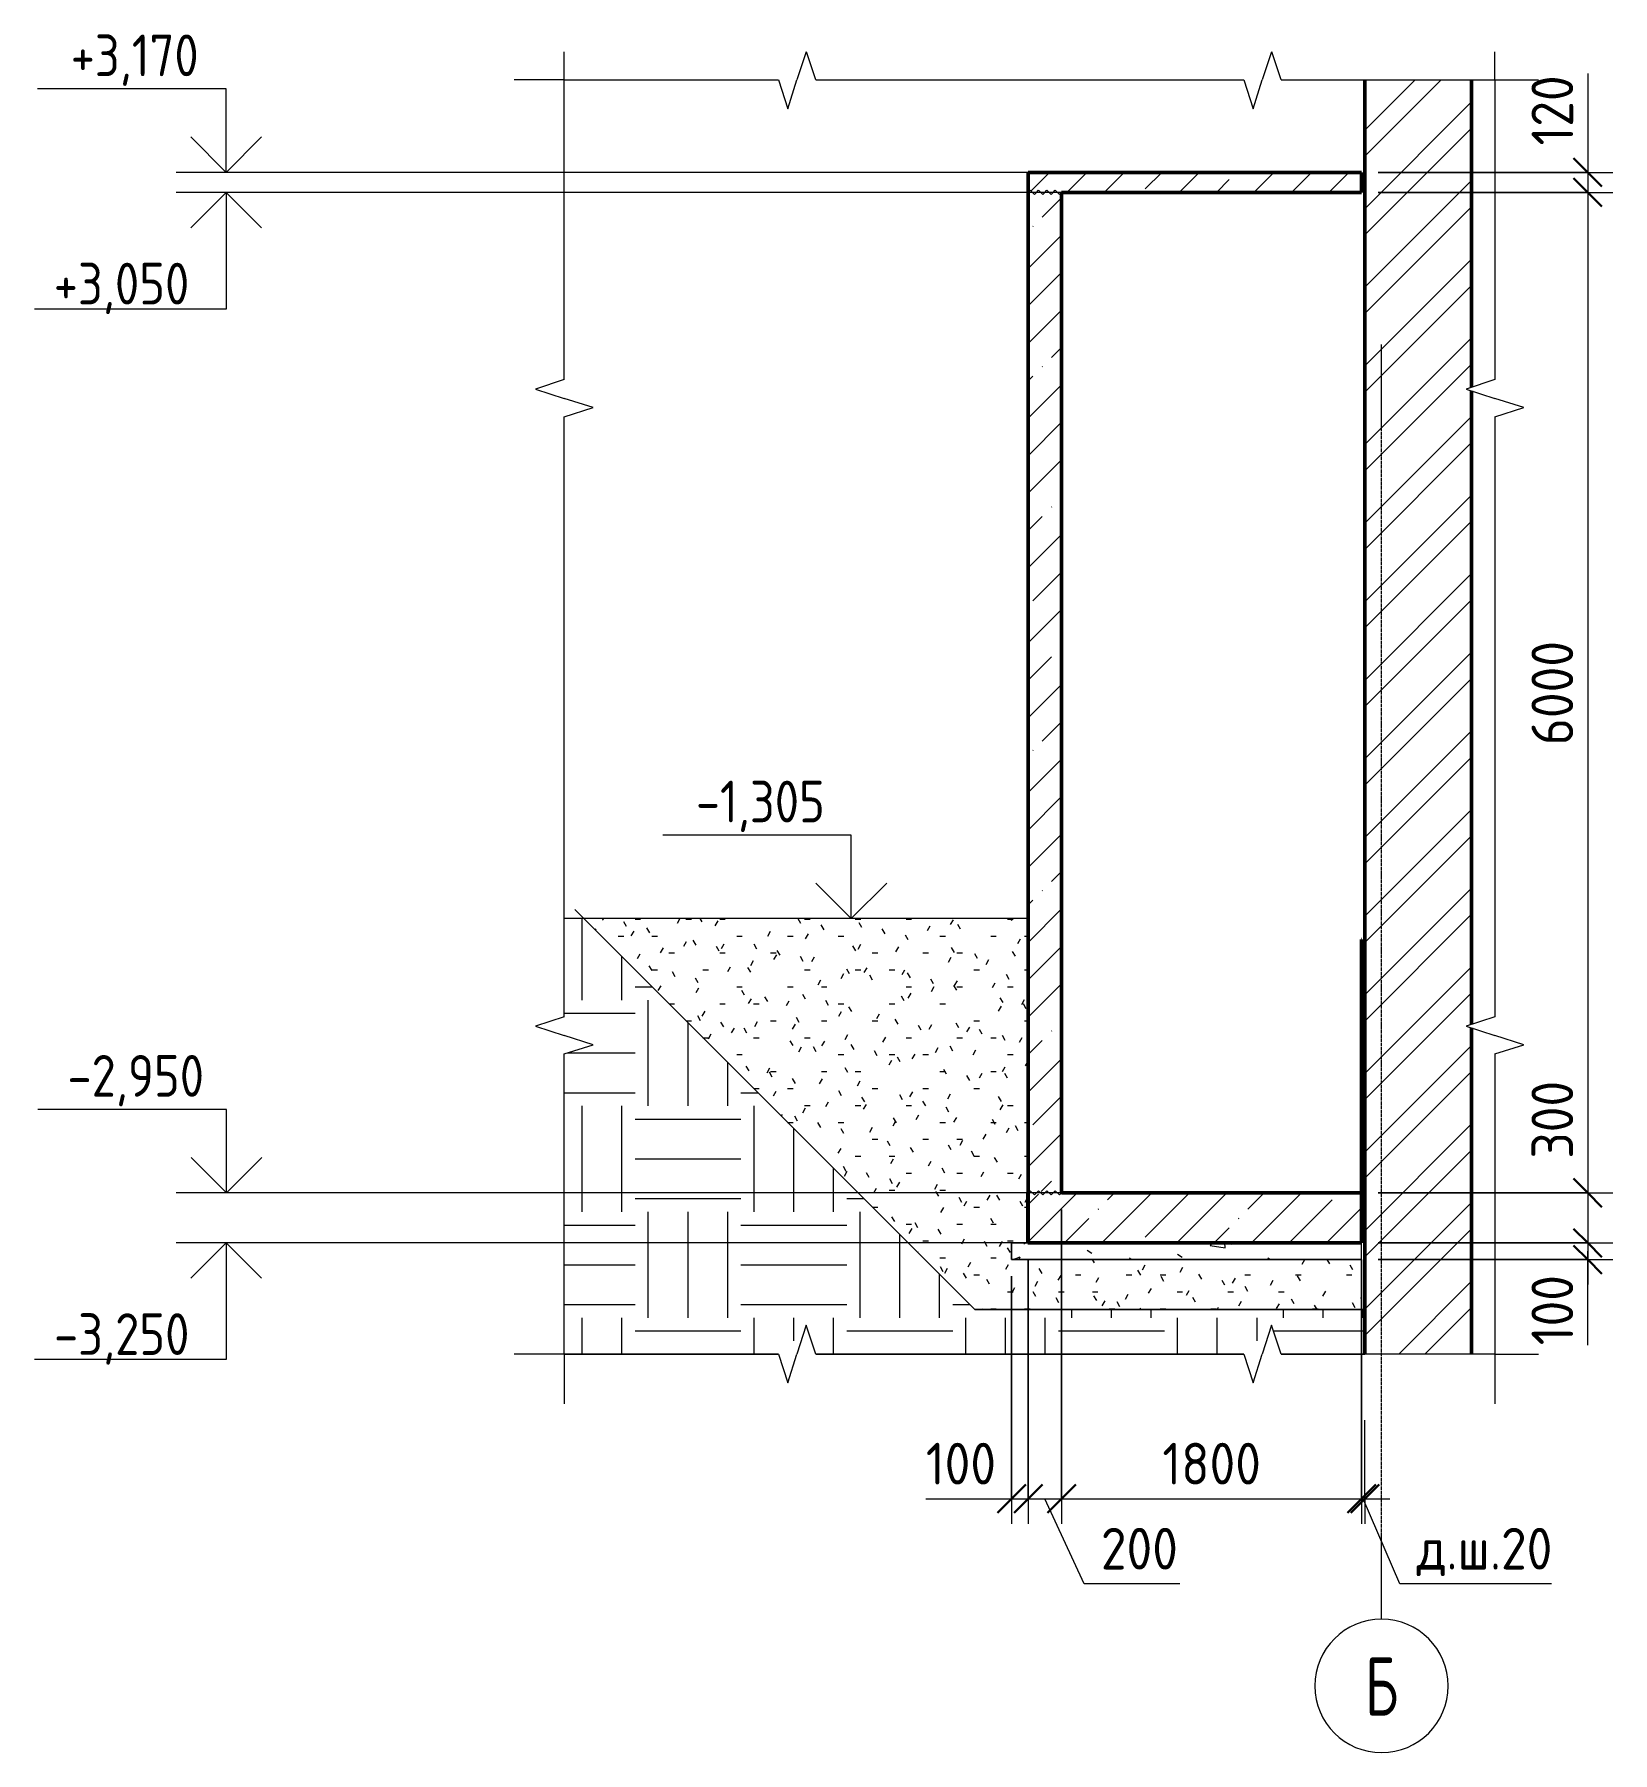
# Model space of a CAD drawing. Header units: millimetres. Extents: x 66339 to 175313, y -6307 to 14735.
# Drawn here: x 143542 to 153010, y -6307 to 3997 of the extents above; entities that cross this region are included whole.
import ezdxf

# ---------------------------------------------------------------- set-up
doc = ezdxf.new("R2010")
doc.units = ezdxf.units.MM
doc.linetypes.add('02 Штрихпунктирная _20 мм_', pattern=[25, 20, -2.5, 0, -2.5])
for name, color, linetype, lineweight in [('AA_Dim', 7, 'Continuous', 9), ('AA_Dim-100', 7, 'Continuous', 9), ('AA_Linii', 7, 'Continuous', 9), ('AA_Oformlenie', 7, 'Continuous', 9), ('AA_Vinoska', 7, 'Continuous', 9), ('AA_Visotnaya otmetka', 7, 'Continuous', 9), ('AF_Perekritie', 7, 'Continuous', 50), ('AF_Perekritie_Опалубка', 253, 'Continuous', 18), ('AF_Pokritie', 7, 'Continuous', 9), ('AF_Stena', 7, 'Continuous', 18), ('AF_Stena_Гидроизоляция', 253, 'Continuous', 18), ('AF_Stena_Опалубка', 253, 'Continuous', 18), ('KR_Fundament', 7, 'Continuous', 18), ('Оси', 7, 'Continuous', 9)]:
    doc.layers.add(name, color=color, linetype=linetype, lineweight=lineweight)
doc.styles.add('ISOCPEUR', font='isocpeur.ttf', dxfattribs={"width": 0.9, "height": 250})
doc.styles.add('ISOCPEUR_1', font='isocpeur.ttf', dxfattribs={"width": 0.85, "height": 250})
doc.styles.add('ISOCPEUR_4', font='isocpeur.ttf', dxfattribs={"width": 0.7, "height": 350})
doc.dimstyles.new('00_Точн_3_знака__прозр_', dxfattribs={"dimscale": 304.8, "dimtxt": 248.995294, "dimasz": 0.557743, "dimexe": 0.492126, "dimexo": 0.328084, "dimgap": 0.032808, "dimtad": 1, "dimdec": 3, "dimrnd": 0.001, "dimdsep": 46, "dimtxsty": 'ISOCPEUR', "dimblk1": 'OBLIQUE', "dimblk2": 'OBLIQUE', "dimsah": 1, "dimcen": 0.09, "dimdle": 0.492126, "dimazin": 0, "dimtfac": 1, "dimtdec": 4, "dimtix": 1, "dimtmove": 0, "dimatfit": 3, "dimfxl": 1, "dimtvp": 1, "dimtolj": 1, "dimtzin": 0, "dimlwd": 18, "dimlwe": 18, "dimarcsym": 2})
doc.dimstyles.new('00_Точн_3_знака__прозр__1', dxfattribs={"dimscale": 304.8, "dimtxt": 248.995294, "dimasz": 0.557743, "dimexe": 0.492126, "dimexo": 0.328084, "dimgap": 0.032808, "dimtad": 1, "dimdec": 3, "dimrnd": 0.001, "dimdsep": 46, "dimtxsty": 'ISOCPEUR', "dimblk1": 'OBLIQUE', "dimblk2": 'OBLIQUE', "dimsah": 1, "dimcen": 0.09, "dimdle": 0.492126, "dimazin": 0, "dimtfac": 1, "dimtdec": 4, "dimtix": 1, "dimtmove": 1, "dimatfit": 3, "dimfxl": 1, "dimtvp": 1, "dimtolj": 1, "dimtzin": 0, "dimlwd": 18, "dimlwe": 18, "dimarcsym": 2})
pattern_1 = [(45, (152225.25, 825), (-224.506, 224.506), []), (45, (152449.76, 825), (-224.506, 224.506), [396.875, -79.375, 3.353, -76.022])]

msp = doc.modelspace()

# ---------------------------------------------------------------- texts
at = {"layer": 'AA_Visotnaya otmetka', "char_height": 250, "attachment_point": 1, "line_spacing_factor": 1.149209, "style": 'ISOCPEUR_1'}
for s, insert, width in [('+3,170', (143760.2175, 3996.6139), 917.23836), ('+3,050', (143658.8585, 2627.7768), 968.03006), ('-1,305', (147510.7183, -478.3861), 917.23836), ('-2,950', (143740.8932, -2123.3861), 968.03006), ('-3,250', (143660.0741, -3672.2232), 968.03006)]:
    msp.add_mtext(s, dxfattribs=dict(at, insert=insert, width=width))
at = {"layer": 'Оси', "insert": (151523.9934, -5734.8043), "char_height": 350, "width": 241.307937, "attachment_point": 1, "style": 'ISOCPEUR_4'}
msp.add_mtext('\\fISOCPEUR|b0|i0|c204|p34|;\\W.7;Б', dxfattribs=at)

# ---------------------------------------------------------------- blocks, each defined once
blk = doc.blocks.new('Последовательность узлов - 3мм масшт20 маскировка-904226-2-2 Опалубка')
at = {"layer": 'AA_Oformlenie'}
for p, q in [((-11630, 3050), (-11617.5, 3062.5)), ((-11617.5, 3062.5), (-11592.5, 3037.5)), ((-11580, 3050), (-11592.5, 3037.5)), ((-11580, 3050), (-11567.5, 3062.5)), ((-11567.5, 3062.5), (-11542.5, 3037.5)), ((-11530, 3050), (-11542.5, 3037.5)), ((-11530, 3050), (-11517.5, 3062.5)), ((-11517.5, 3062.5), (-11492.5, 3037.5)), ((-11480, 3050), (-11492.5, 3037.5)), ((-11480, 3050), (-11467.5, 3062.5)), ((-11467.5, 3062.5), (-11442.5, 3037.5)), ((-11430, 3050), (-11442.5, 3037.5))]:
    blk.add_line(p, q, dxfattribs=at)
blk = doc.blocks.new('011_Прямоугольник обрыва _ЭлУзла_ - 011_Прямоугольник обрыва _ЭлУзла_-4125212-2-2 Опалубка')
at = {"layer": 'AA_Oformlenie'}
for p, q in [((-14413, 1927), (-14413, 3725)), ((-14413, 3725), (-13127, 3725)), ((-12904, 3725), (-10336, 3725)), ((-10113, 3725), (-8830, 3725)), ((-8830, 3725), (-8830, 1927)), ((-14413, -1894), (-14413, 1704)), ((-8830, 1704), (-8830, -1894)), ((-14413, -3917), (-14413, -2117)), ((-8830, -2117), (-8830, -3917)), ((-13127, -3917), (-14413, -3917)), ((-10336, -3917), (-12904, -3917)), ((-8830, -3917), (-10113, -3917))]:
    blk.add_line(p, q, dxfattribs=at)
blk = doc.blocks.new('DIMBLOCK31-2-2 Опалубка')
at = {"layer": 'AA_Dim-100', "lineweight": 18}
for p, q in [((152860, 3762), (152860, 3231)), ((152860, 3320), (152860, 3050)), ((152860, 3231), (152860, 3110)), ((151604, 3170), (153010, 3170)), ((152860, 3170), (151604, 3170)), ((151604, 3050), (153010, 3050)), ((152860, 3050), (151604, 3050))]:
    blk.add_line(p, q, dxfattribs=at)
at = {"layer": 'AA_Dim-100', "lineweight": 30}
for p, q in [((152860, 3170), (152775, 3255)), ((152860, 3050), (152775, 3135)), ((152860, 3170), (152945, 3085)), ((152860, 3050), (152945, 2965))]:
    blk.add_line(p, q, dxfattribs=at)
at = {"layer": 'AA_Dim-100', "color": 0, "lineweight": 18, "insert": (152523, 3331), "char_height": 250, "width": 517.14, "attachment_point": 1, "rotation": 90, "line_spacing_factor": 1.149209, "style": 'ISOCPEUR'}
blk.add_mtext('120', dxfattribs=at)
blk = doc.blocks.new('_Oblique')
at = {"color": 0, "linetype": 'ByBlock', "lineweight": -2}
blk.add_line((-0.5, -0.5), (0.5, 0.5), dxfattribs=at)
blk = doc.blocks.new('DIMBLOCK32-2-2 Опалубка')
at = {"layer": 'AA_Dim-100', "lineweight": 30}
for p, q in [((152860, 3050), (152775, 3135)), ((152860, 3050), (152945, 2965)), ((152860, -2950), (152775, -2865)), ((152860, -2950), (152945, -3035))]:
    blk.add_line(p, q, dxfattribs=at)
at = {"layer": 'AA_Dim-100', "lineweight": 18}
for p, q in [((151604, 3050), (153010, 3050)), ((152860, 3050), (151604, 3050)), ((152860, 3050), (152860, -2950)), ((151604, -2950), (153010, -2950)), ((152860, -2950), (151604, -2950))]:
    blk.add_line(p, q, dxfattribs=at)
at = {"layer": 'AA_Dim-100', "color": 0, "lineweight": 18, "insert": (152523, -266), "char_height": 250, "width": 758.48, "attachment_point": 1, "rotation": 90, "line_spacing_factor": 1.149209, "style": 'ISOCPEUR'}
blk.add_mtext('6000', dxfattribs=at)
blk = doc.blocks.new('DIMBLOCK33-2-2 Опалубка')
at = {"layer": 'AA_Dim-100', "lineweight": 18}
for p, q in [((152860, -2271), (152860, -2845)), ((152860, -2845), (152860, -3100)), ((151604, -2950), (153010, -2950)), ((152860, -2950), (151604, -2950)), ((152860, -2950), (152860, -3250)), ((151604, -3250), (153010, -3250)), ((152860, -3250), (151604, -3250))]:
    blk.add_line(p, q, dxfattribs=at)
at = {"layer": 'AA_Dim-100', "lineweight": 30}
for p, q in [((152860, -2950), (152775, -2865)), ((152860, -2950), (152945, -3035)), ((152860, -3250), (152775, -3165)), ((152860, -3250), (152945, -3335))]:
    blk.add_line(p, q, dxfattribs=at)
at = {"layer": 'AA_Dim-100', "color": 0, "lineweight": 18, "insert": (152523, -2745), "char_height": 250, "width": 568.86, "attachment_point": 1, "rotation": 90, "line_spacing_factor": 1.149209, "style": 'ISOCPEUR'}
blk.add_mtext('300', dxfattribs=at)
blk = doc.blocks.new('DIMBLOCK34-2-2 Опалубка')
at = {"layer": 'AA_Dim-100', "lineweight": 30}
for p, q in [((152860, -3250), (152775, -3165)), ((152860, -3350), (152775, -3265)), ((152860, -3250), (152945, -3335)), ((152860, -3350), (152945, -3435))]:
    blk.add_line(p, q, dxfattribs=at)
at = {"layer": 'AA_Dim-100', "lineweight": 18}
for p, q in [((151604, -3250), (153010, -3250)), ((152860, -3250), (151604, -3250)), ((152860, -3250), (152860, -3500)), ((151604, -3350), (153010, -3350)), ((152860, -3350), (151604, -3350)), ((152860, -3333), (152860, -3300)), ((152860, -3864), (152860, -3333))]:
    blk.add_line(p, q, dxfattribs=at)
at = {"layer": 'AA_Dim-100', "color": 0, "lineweight": 18, "insert": (152523, -3864), "char_height": 250, "width": 517.14, "attachment_point": 1, "rotation": 90, "line_spacing_factor": 1.149209, "style": 'ISOCPEUR'}
blk.add_mtext('100', dxfattribs=at)
blk = doc.blocks.new('Высотные отметки - Стрелка вверх-400292-2-2 Опалубка')
at = {"layer": 'AA_Vinoska'}
for p, q in [((-12691, -805), (-13821, -805)), ((-12691, -1305), (-12691, -805)), ((-12691, -1305), (-12903, -1093)), ((-12691, -1305), (-12478, -1093)), ((-12391, -1305), (-12991, -1305))]:
    blk.add_line(p, q, dxfattribs=at)
blk = doc.blocks.new('Высотные отметки - Стрелка вниз высокая-400290-2-2 Опалубка')
at = {"layer": 'AA_Vinoska'}
for p, q in [((-16140, -3250), (-16740, -3250)), ((-16440, -3250), (-16652, -3462)), ((-16440, -3250), (-16440, -3950)), ((-16440, -3250), (-16228, -3462)), ((-16440, -3950), (-17590, -3950))]:
    blk.add_line(p, q, dxfattribs=at)
blk = doc.blocks.new('DIMBLOCK35-2-2 Опалубка')
at = {"layer": 'AA_Dim-100', "lineweight": 18}
for p, q in [((149504, -3350), (149504, -4935)), ((149504, -4785), (149504, -3350)), ((149404, -3450), (149404, -4935)), ((149404, -4785), (149404, -3450)), ((148890, -4785), (149421, -4785)), ((149254, -4785), (149504, -4785)), ((149421, -4785), (149454, -4785))]:
    blk.add_line(p, q, dxfattribs=at)
at = {"layer": 'AA_Dim-100', "lineweight": 30}
for p, q in [((149404, -4785), (149489, -4700)), ((149504, -4785), (149589, -4700)), ((149404, -4785), (149319, -4870)), ((149504, -4785), (149419, -4870))]:
    blk.add_line(p, q, dxfattribs=at)
at = {"layer": 'AA_Dim-100', "color": 0, "lineweight": 18, "insert": (148890, -4449), "char_height": 250, "width": 517.14, "attachment_point": 1, "line_spacing_factor": 1.149209, "style": 'ISOCPEUR'}
blk.add_mtext('100', dxfattribs=at)
blk = doc.blocks.new('DIMBLOCK36-2-2 Опалубка')
at = {"layer": 'AA_Dim-100', "lineweight": 18}
for p, q in [((149704, -3050), (149704, -4935)), ((149704, -4785), (149704, -3050)), ((149504, -3350), (149504, -4935)), ((149504, -4785), (149504, -3350)), ((149504, -4785), (149704, -4785)), ((149840, -5295), (149604, -4785)), ((150414, -5295), (149840, -5295))]:
    blk.add_line(p, q, dxfattribs=at)
at = {"layer": 'AA_Dim-100', "lineweight": 30}
for p, q in [((149504, -4785), (149589, -4700)), ((149704, -4785), (149789, -4700)), ((149504, -4785), (149419, -4870)), ((149704, -4785), (149619, -4870))]:
    blk.add_line(p, q, dxfattribs=at)
at = {"layer": 'AA_Dim-100', "color": 0, "lineweight": 18, "insert": (149940, -4959), "char_height": 250, "width": 568.86, "attachment_point": 1, "line_spacing_factor": 1.149209, "style": 'ISOCPEUR'}
blk.add_mtext('200', dxfattribs=at)
blk = doc.blocks.new('DIMBLOCK37-2-2 Опалубка')
at = {"layer": 'AA_Dim-100', "lineweight": 18}
for p, q in [((149704, -3050), (149704, -4935)), ((149704, -4785), (149704, -3050)), ((151504, -3350), (151504, -4935)), ((151504, -4785), (151504, -3350)), ((149704, -4785), (151504, -4785))]:
    blk.add_line(p, q, dxfattribs=at)
at = {"layer": 'AA_Dim-100', "lineweight": 30}
for p, q in [((149704, -4785), (149789, -4700)), ((151504, -4785), (151589, -4700)), ((149704, -4785), (149619, -4870)), ((151504, -4785), (151419, -4870))]:
    blk.add_line(p, q, dxfattribs=at)
at = {"layer": 'AA_Dim-100', "color": 0, "lineweight": 18, "insert": (150309, -4449), "char_height": 250, "width": 706.76, "attachment_point": 1, "line_spacing_factor": 1.149209, "style": 'ISOCPEUR'}
blk.add_mtext('1800', dxfattribs=at)
blk = doc.blocks.new('DIMBLOCK38-2-2 Опалубка')
at = {"layer": 'AA_Dim-100', "lineweight": 18}
for p, q in [((151504, -3350), (151504, -4935)), ((151504, -4785), (151504, -3350)), ((151524, -4785), (151524, -4313)), ((151504, -4785), (151674, -4785)), ((151734, -5295), (151514, -4785)), ((151524, -4765), (151524, -4935)), ((152643, -5295), (151734, -5295))]:
    blk.add_line(p, q, dxfattribs=at)
at = {"layer": 'AA_Dim-100', "lineweight": 30}
for p, q in [((151504, -4785), (151589, -4700)), ((151524, -4785), (151609, -4700)), ((151504, -4785), (151419, -4870)), ((151524, -4785), (151439, -4870))]:
    blk.add_line(p, q, dxfattribs=at)
at = {"layer": 'AA_Dim-100', "color": 0, "lineweight": 18, "insert": (151834, -4959), "char_height": 250, "width": 971.08, "attachment_point": 1, "line_spacing_factor": 1.149209, "style": 'ISOCPEUR'}
blk.add_mtext('д.ш.20', dxfattribs=at)
blk = doc.blocks.new('Ось сетки - d_4мм-2765513-2-2 Опалубка')
at = {"layer": 'Оси'}
for start, end in [(360, 180), (360, 180), (180, 360), (180, 360)]:
    blk.add_arc((-9510, -5907), 400, start, end, dxfattribs=at)

# ---------------------------------------------------------------- dimensions: what is measured, and where the dimension line sits
at = {"layer": 'AA_Dim', "lineweight": 18}
for base, p1, p2, override, picture, middle in [((152859.8043, 3050), (151503.5241, 3170), (151503.5241, 3050), {"dimpost": '<>', "dimfxl": 120}, 'DIMBLOCK31-2-2 Опалубка', (152689.857, 3589.9838)), ((152859.8043, -3250), (151503.5241, -2950), (151503.5241, -3250), {"dimpost": '<>', "dimfxl": 300}, 'DIMBLOCK33-2-2 Опалубка', (152689.857, -2460.7493)), ((152859.8043, -3350), (151503.5241, -3250), (151503.5241, -3350), {"dimpost": '<>', "dimfxl": 100}, 'DIMBLOCK34-2-2 Опалубка', (152689.857, -3604.9645))]:
    dim = msp.add_linear_dim(base=base, p1=p1, p2=p2, angle=90, dimstyle='00_Точн_3_знака__прозр__1', override=override, dxfattribs=at)
    dim.commit()
    dim.dimension.update_dxf_attribs({"geometry": picture, "text_midpoint": middle, "dimtype": 160, "text_rotation": 90})
dim = msp.add_linear_dim(base=(152859.8043, -2950), p1=(151503.5241, 3050), p2=(151503.5241, -2950), angle=90, dimstyle='00_Точн_3_знака__прозр_', override={"dimpost": '<>', "dimfxl": 6000}, dxfattribs=at)
dim.commit()
dim.dimension.update_dxf_attribs({"geometry": 'DIMBLOCK32-2-2 Опалубка', "text_midpoint": (152724.8043, 50)})
for base, p1, p2, override, picture, middle in [((149703.5241, -4785.3126), (149503.5241, -3250), (149703.5241, -2950), {"dimpost": '<>', "dimfxl": 360.555128}, 'DIMBLOCK36-2-2 Опалубка', (150224.679, -5125.3653)), ((149503.5241, -4785.3126), (149403.5241, -3350), (149503.5241, -3250), {"dimpost": '<>', "dimfxl": 141.421356}, 'DIMBLOCK35-2-2 Опалубка', (149148.5596, -4615.3653)), ((151523.5241, -4785.3126), (151503.5241, -3250), (151523.5241, -4665.1044), {"dimpost": 'д.ш.<>', "dimfxl": 1415.245729}, 'DIMBLOCK38-2-2 Опалубка', (152319.5725, -5125.3653))]:
    dim = msp.add_linear_dim(base=base, p1=p1, p2=p2, dimstyle='00_Точн_3_знака__прозр__1', override=override, dxfattribs=at)
    dim.commit()
    dim.dimension.update_dxf_attribs({"geometry": picture, "text_midpoint": middle, "dimtype": 160})
dim = msp.add_linear_dim(base=(151503.5241, -4785.3126), p1=(149703.5241, -2950), p2=(151503.5241, -3250), dimstyle='00_Точн_3_знака__прозр_', override={"dimpost": '<>', "dimfxl": 1824.828759}, dxfattribs=at)
dim.commit()
dim.dimension.update_dxf_attribs({"geometry": 'DIMBLOCK37-2-2 Опалубка', "text_midpoint": (150603.5241, -4650.3126)})

# ---------------------------------------------------------------- hatches: boundary and pattern name
at = {"layer": 'AA_Oformlenie'}
h = msp.add_hatch(dxfattribs=at)
h.set_pattern_fill('FP_11', color=250, style=0, pattern_type=2)
h.set_pattern_definition([(0, (152225.25, 825), (635, 635), [635, -635]), (0, (152225.25, 1063.1), (635, 635), [635, -635]), (0, (152225.25, 1301.25), (635, 635), [635, -635]), (90, (152304.6, 1380.6), (-635, 635), [635, -635]), (90, (152542.75, 1380.6), (-635, 635), [635, -635]), (90, (152780.9, 1380.6), (-635, 635), [635, -635])])
h.paths.add_polyline_path([(150797.8912, -3917.0942), (150797.8912, -3836.7833), (150907.8912, -3836.7833), (150907.8912, -3917.0942), (150964.1999, -3743.7939), (151020.5085, -3917.0942), (151523.5241, -3917.0942), (151523.5241, -3650), (149183.5241, -3650), (146838.5241, -1305), (146720.9925, -1305), (146720.9925, -1894.0661), (146799.4979, -1894.0661), (146799.4979, -2006.6834), (146720.9925, -2006.6834), (146894.1976, -2061.6834), (146720.9925, -2116.6834), (146720.9925, -3917.0942), (148006.6254, -3917.0942), (148006.6254, -3836.7833), (148116.6254, -3836.7833), (148116.6254, -3917.0942), (148172.9341, -3743.7939), (148229.2427, -3917.0942)])
h = msp.add_hatch(dxfattribs=at)
h.set_pattern_fill('FP_10', color=250, style=0, pattern_type=2)
h.set_pattern_definition([(0, (152225.25, 825), (406.4, 101.6), [33.528, -271.272, 33.528, -271.272, -1625.6]), (0, (152225.25, 825), (406.4, 101.6), [-609.6, 33.528, -576.072, 33.528, -271.272, -711.2]), (0, (152225.25, 825), (406.4, 101.6), [-1524, 33.528, -169.672, 33.528, -474.472]), (120, (152377.65, 875.8), (-291.1882, 301.1527), [33.528, -271.272, 33.528, -271.272, -1625.6]), (120, (152377.65, 875.8), (-291.1882, 301.1527), [-609.6, 33.528, -576.072, 33.528, -271.272, -711.2]), (120, (152377.65, 875.8), (-291.1882, 301.1527), [-1524, 33.528, -169.672, 33.528, -474.472]), (240, (152428.45, 1079), (-115.2118, -402.7527), [33.528, -271.272, 33.528, -271.272, -1625.6]), (240, (152428.45, 1079), (-115.2118, -402.7527), [-609.6, 33.528, -576.072, 33.528, -271.272, -711.2]), (240, (152428.45, 1079), (-115.2118, -402.7527), [-1524, 33.528, -169.672, 33.528, -474.472])])
h.paths.add_polyline_path([(151503.5241, -3650), (151503.5241, -3350), (149403.5241, -3350), (149403.5241, -3250), (149503.5241, -3250), (149503.5241, -1305), (146838.5241, -1305), (149183.5241, -3650)])
at = {"layer": 'AF_Perekritie', "lineweight": 9}
h = msp.add_hatch(dxfattribs=at)
h.set_pattern_fill('FP_7', color=256, style=0, pattern_type=2)
h.set_pattern_definition(pattern_1)
h.paths.add_polyline_path([(151503.5241, 3050), (151503.5241, 3170), (149503.5241, 3170), (149503.5241, 3058), (149703.5241, 3058), (149703.5241, 3050)])
h = msp.add_hatch(dxfattribs=at)
h.set_pattern_fill('FP_7', color=256, style=0, pattern_type=2)
h.set_pattern_definition(pattern_1)
h.paths.add_polyline_path([(151503.5241, -3250), (151503.5241, -2950), (149703.5241, -2950), (149703.5241, -2958), (149503.5241, -2958), (149503.5241, -3250), (149703.5241, -3250)])
at = {"layer": 'AF_Pokritie'}
h = msp.add_hatch(dxfattribs=at)
h.set_pattern_fill('FP_9', color=256, style=0, pattern_type=2)
h.set_pattern_definition([(50, (152225.25, 825), (728.74, -63.756), [76.2, -838.2]), (355, (152225.25, 825), (-140.97, 764.23), [60.96, -670.56]), (100.451, (152286, 819.7), (587.77, 700.47), [64.76, -712.36]), (46.184, (152225.25, 1028.2), (1084.32, -168.17), [114.3, -1257.3]), (96.636, (152315.6, 1014.2), (949.6, 989.7), [97.14, -1068.54]), (351.184, (152225.3, 1028.2), (949.62, 989.7), [91.44, -1005.84]), (21, (152326.85, 977.4), (606.46, -409.06), [76.2, -838.2]), (326, (152326.85, 977.4), (247.21, 736.75), [60.96, -670.56]), (71.451, (152377.4, 943.3), (853.67, 327.69), [64.76, -712.36]), (37.5, (152225.25, 825), (12.355, 338.22), [33.528, -628.904, 33.528, -647.192, -673.1]), (37.5, (152225.25, 825), (12.355, 338.22), [-1343.15, 33.53, -639.57]), (7.5, (152225.25, 825), (267.28, 400.722), [33.528, -354.584, 33.528, -613.664, -256.54]), (7.5, (152225.25, 825), (267.28, 400.722), [-1035.304, 33.53, -223.01]), (327.5, (151998.69, 825), (542.363, -22.915), [33.528, -220.472, 33.528, -758.952, -1051.56]), (327.5, (151998.69, 825), (542.363, -22.915), [-1046.48, 33.53, -1018.03]), (317.5, (151897.1, 825), (592.517, 101.707), [33.53, -296.67, 33.53, -492.76, -746.76]), (317.5, (151897.1, 825), (592.517, 101.707), [-856.49, 33.53, -713.23])])
h.paths.add_polyline_path([(149503.5241, -3350), (151503.5241, -3350), (151503.5241, -3250), (149403.5241, -3250), (149403.5241, -3350)])
at = {"layer": 'AF_Stena', "lineweight": 9}
h = msp.add_hatch(dxfattribs=at)
h.set_pattern_fill('FP_8', color=256, style=0, pattern_type=2)
h.set_pattern_definition([(45, (152225.25, 825), (-235.732, 235.732), []), (45, (152382.4, 825), (-235.732, 235.732), [])])
h.paths.add_polyline_path([(152163.5241, -3917.0942), (152163.5241, -1961.1947), (152130.2238, -1950.3747), (152163.5241, -1939.5548), (152163.5241, 1859.6269), (152130.2238, 1870.4468), (152163.5241, 1881.2668), (152163.5241, 3724.549), (151523.5241, 3724.549), (151523.5241, -3917.0942)])
h = msp.add_hatch(dxfattribs=at)
h.set_pattern_fill('FP_7', color=256, style=0, pattern_type=2)
h.set_pattern_definition(pattern_1)
h.paths.add_polyline_path([(149653.5241, -2942), (149703.5241, -2942), (149703.5241, 3042), (149503.5241, 3042), (149503.5241, -2942), (149603.5241, -2942)])

# ---------------------------------------------------------------- linework, layer by layer
at = {"layer": 'AA_Linii'}
for p, q in [((146838.5241, -1305), (146720.9925, -1305)), ((148883.5241, -3350), (146783.5241, -1250)), ((146838.5241, -1305), (149183.5241, -3650)), ((149503.5241, -1305), (146838.5241, -1305)), ((149183.5241, -3650), (146838.5241, -1305)), ((149503.5241, -3250), (149503.5241, -1250)), ((149503.5241, -3250), (149503.5241, -1305)), ((149403.5241, -3350), (149403.5241, -3250)), ((149403.5241, -3250), (149503.5241, -3250)), ((149503.5241, -3250), (149403.5241, -3250)), ((149403.5241, -3250), (149403.5241, -3350)), ((151503.5241, -3350), (149403.5241, -3350)), ((151503.5241, -3650), (151503.5241, -3350)), ((149183.5241, -3650), (151503.5241, -3650)), ((151503.5241, -3650), (149183.5241, -3650)), ((151523.5241, -3650), (151503.5241, -3650)), ((151523.5241, -3917.0942), (151523.5241, -3650)), ((146720.9925, -3917.0942), (148006.6254, -3917.0942)), ((148229.2427, -3917.0942), (150797.8912, -3917.0942)), ((151020.5085, -3917.0942), (151523.5241, -3917.0942))]:
    msp.add_line(p, q, dxfattribs=at)
at = {"layer": 'AA_Vinoska'}
for p, q in [((146720.9925, 3724.549), (146720.9925, 3892.8544)), ((148171.3111, 3892.8544), (148116.6254, 3724.549)), ((148229.2427, 3724.549), (148174.557, 3892.8544)), ((150962.5769, 3892.8544), (150907.8912, 3724.549)), ((151020.5085, 3724.549), (150965.8228, 3892.8544)), ((152303.5241, 3724.549), (152303.5241, 3892.8544)), ((146720.9925, 3724.549), (146420.9925, 3724.549)), ((148006.6254, 3724.549), (148061.6254, 3551.3439)), ((148061.6254, 3551.3439), (148116.6254, 3724.549)), ((150797.8912, 3724.549), (150852.8912, 3551.3439)), ((150852.8912, 3551.3439), (150907.8912, 3724.549)), ((152303.5241, 3724.549), (152565.9745, 3724.549)), ((146720.9925, 1926.7555), (146547.6922, 1870.4468)), ((146547.6922, 1870.4468), (146720.9925, 1814.1382)), ((152303.5241, 1926.7555), (152130.2238, 1870.4468)), ((152130.2238, 1870.4468), (152303.5241, 1814.1382)), ((146894.1976, 1759.1382), (146720.9925, 1814.1382)), ((146720.9925, 1704.1382), (146894.1976, 1759.1382)), ((152476.7292, 1759.1382), (152303.5241, 1814.1382)), ((152303.5241, 1704.1382), (152476.7292, 1759.1382)), ((146720.9925, -1894.0661), (146547.6922, -1950.3747)), ((146547.6922, -1950.3747), (146720.9925, -2006.6834)), ((152303.5241, -1894.0661), (152130.2238, -1950.3747)), ((152130.2238, -1950.3747), (152303.5241, -2006.6834)), ((146894.1976, -2061.6834), (146720.9925, -2006.6834)), ((152476.7292, -2061.6834), (152303.5241, -2006.6834)), ((146720.9925, -2116.6834), (146894.1976, -2061.6834)), ((152303.5241, -2116.6834), (152476.7292, -2061.6834)), ((148172.9341, -3743.7939), (148116.6254, -3917.0942)), ((148229.2427, -3917.0942), (148172.9341, -3743.7939)), ((150964.1999, -3743.7939), (150907.8912, -3917.0942)), ((151020.5085, -3917.0942), (150964.1999, -3743.7939)), ((146720.9925, -3917.0942), (146420.9925, -3917.0942)), ((146720.9925, -3917.0942), (146720.9925, -4214.5744)), ((148006.6254, -3917.0942), (148061.6254, -4090.2993)), ((148061.6254, -4090.2993), (148116.6254, -3917.0942)), ((150797.8912, -3917.0942), (150852.8912, -4090.2993)), ((150852.8912, -4090.2993), (150907.8912, -3917.0942)), ((152303.5241, -3917.0942), (152565.9745, -3917.0942)), ((152303.5241, -3917.0942), (152303.5241, -4214.5744))]:
    msp.add_line(p, q, dxfattribs=at)
at = {"layer": 'AA_Visotnaya otmetka'}
for p, q in [((150030.299, 3170), (144692.4002, 3170)), ((150030.299, 3170), (150030.299, 3170)), ((150101.5029, 3050), (144692.2043, 3050)), ((150101.5029, 3050), (150101.5029, 3050)), ((148442.9009, -1305), (148442.9009, -1305)), ((148442.9009, -1305), (148442.9009, -1305)), ((151078.9849, -2950), (144694.2391, -2950)), ((151078.9849, -2950), (151078.9849, -2950)), ((149747.0251, -3250), (144693.42, -3250)), ((149747.0251, -3250), (149747.0251, -3250))]:
    msp.add_line(p, q, dxfattribs=at)
at = {"layer": 'AF_Perekritie_Опалубка', "lineweight": 50}
for p, q in [((151503.5241, 3170), (149503.5241, 3170)), ((149503.5241, 3170), (149503.5241, 3050)), ((151503.5241, 3050), (151503.5241, 3170)), ((149703.5241, 3050), (151503.5241, 3050))]:
    msp.add_line(p, q, dxfattribs=at)
at = {"layer": 'AF_Pokritie', "lineweight": 18}
for p, q in [((151503.5241, -3250), (149403.5241, -3250)), ((149403.5241, -3250), (149403.5241, -3350)), ((151503.5241, -3350), (151503.5241, -3250)), ((149403.5241, -3350), (151503.5241, -3350))]:
    msp.add_line(p, q, dxfattribs=at)
at = {"layer": 'AF_Stena_Гидроизоляция', "lineweight": 50}
for p, q in [((151503.5241, -1430), (151503.5241, -3250)), ((151504.5241, -1430), (151503.5241, -1430)), ((151504.5241, -3250), (151504.5241, -1430)), ((149502.5241, -2950), (149502.5241, -3250)), ((149503.5241, -2950), (149502.5241, -2950)), ((149503.5241, -3250), (149503.5241, -2950)), ((149502.5241, -3250), (149503.5241, -3250)), ((151503.5241, -3250), (151504.5241, -3250))]:
    msp.add_line(p, q, dxfattribs=at)
at = {"layer": 'AF_Stena_Опалубка', "lineweight": 50}
for p, q in [((151523.5241, 3724.549), (151523.5241, -3917.0942)), ((152163.5241, 1881.2668), (152163.5241, 3724.549)), ((149503.5241, 3050), (149503.5241, -2950)), ((149703.5241, -2950), (149703.5241, 3050)), ((152163.5241, -1939.5548), (152163.5241, 1859.6269)), ((152163.5241, -3917.0942), (152163.5241, -1961.1947))]:
    msp.add_line(p, q, dxfattribs=at)
at = {"layer": 'KR_Fundament', "lineweight": 50}
for p, q in [((149503.5241, -2950), (149503.5241, -3250)), ((151503.5241, -2950), (149703.5241, -2950)), ((151503.5241, -3250), (151503.5241, -2950)), ((149503.5241, -3250), (151503.5241, -3250))]:
    msp.add_line(p, q, dxfattribs=at)
at = {"layer": 'Оси'}
for p, q in [((151623.5241, 1638.4), (151623.5241, 2138.4)), ((151623.5241, -5507.1502), (151623.5241, -5007.1502))]:
    msp.add_line(p, q, dxfattribs=at)
at = {"layer": 'Оси', "linetype": '02 Штрихпунктирная _20 мм_'}
msp.add_line((151623.5241, -5007.1502), (151623.5241, 1638.4), dxfattribs=at)

# ---------------------------------------------------------------- block references
at = {"layer": 'AA_Oformlenie'}
for name, p in [('011_Прямоугольник обрыва _ЭлУзла_ - 011_Прямоугольник обрыва _ЭлУзла_-4125212-2-2 Опалубка', (161133.5241, 0)), ('Последовательность узлов - 3мм масшт20 маскировка-904226-2-2 Опалубка', (161133.5241, 0)), ('Последовательность узлов - 3мм масшт20 маскировка-904226-2-2 Опалубка', (161133.5241, -6000))]:
    msp.add_blockref(name, p, dxfattribs=at)
at = {"layer": 'AA_Vinoska'}
for name in ['Высотные отметки - Стрелка вверх-400292-2-2 Опалубка', 'Высотные отметки - Стрелка вниз высокая-400290-2-2 Опалубка']:
    msp.add_blockref(name, (161133.5241, 0), dxfattribs=at)
at = {"layer": 'AA_Visotnaya otmetka'}
for name, p in [('Высотные отметки - Стрелка вверх-400292-2-2 Опалубка', (157383.0233, 4475)), ('Высотные отметки - Стрелка вниз высокая-400290-2-2 Опалубка', (161132.3085, 6300)), ('Высотные отметки - Стрелка вверх-400292-2-2 Опалубка', (157384.8622, -1645))]:
    msp.add_blockref(name, p, dxfattribs=at)
at = {"layer": 'Оси'}
msp.add_blockref('Ось сетки - d_4мм-2765513-2-2 Опалубка', (161133.5241, 0), dxfattribs=at)

msp.set_redraw_order([(e.dxf.handle, doc.entitydb.next_handle()) for e in msp.query("TEXT MTEXT ATTDEF DIMENSION ARC_DIMENSION")])  # texts and dimensions are drawn at this point

doc.saveas('drawing.dxf')
